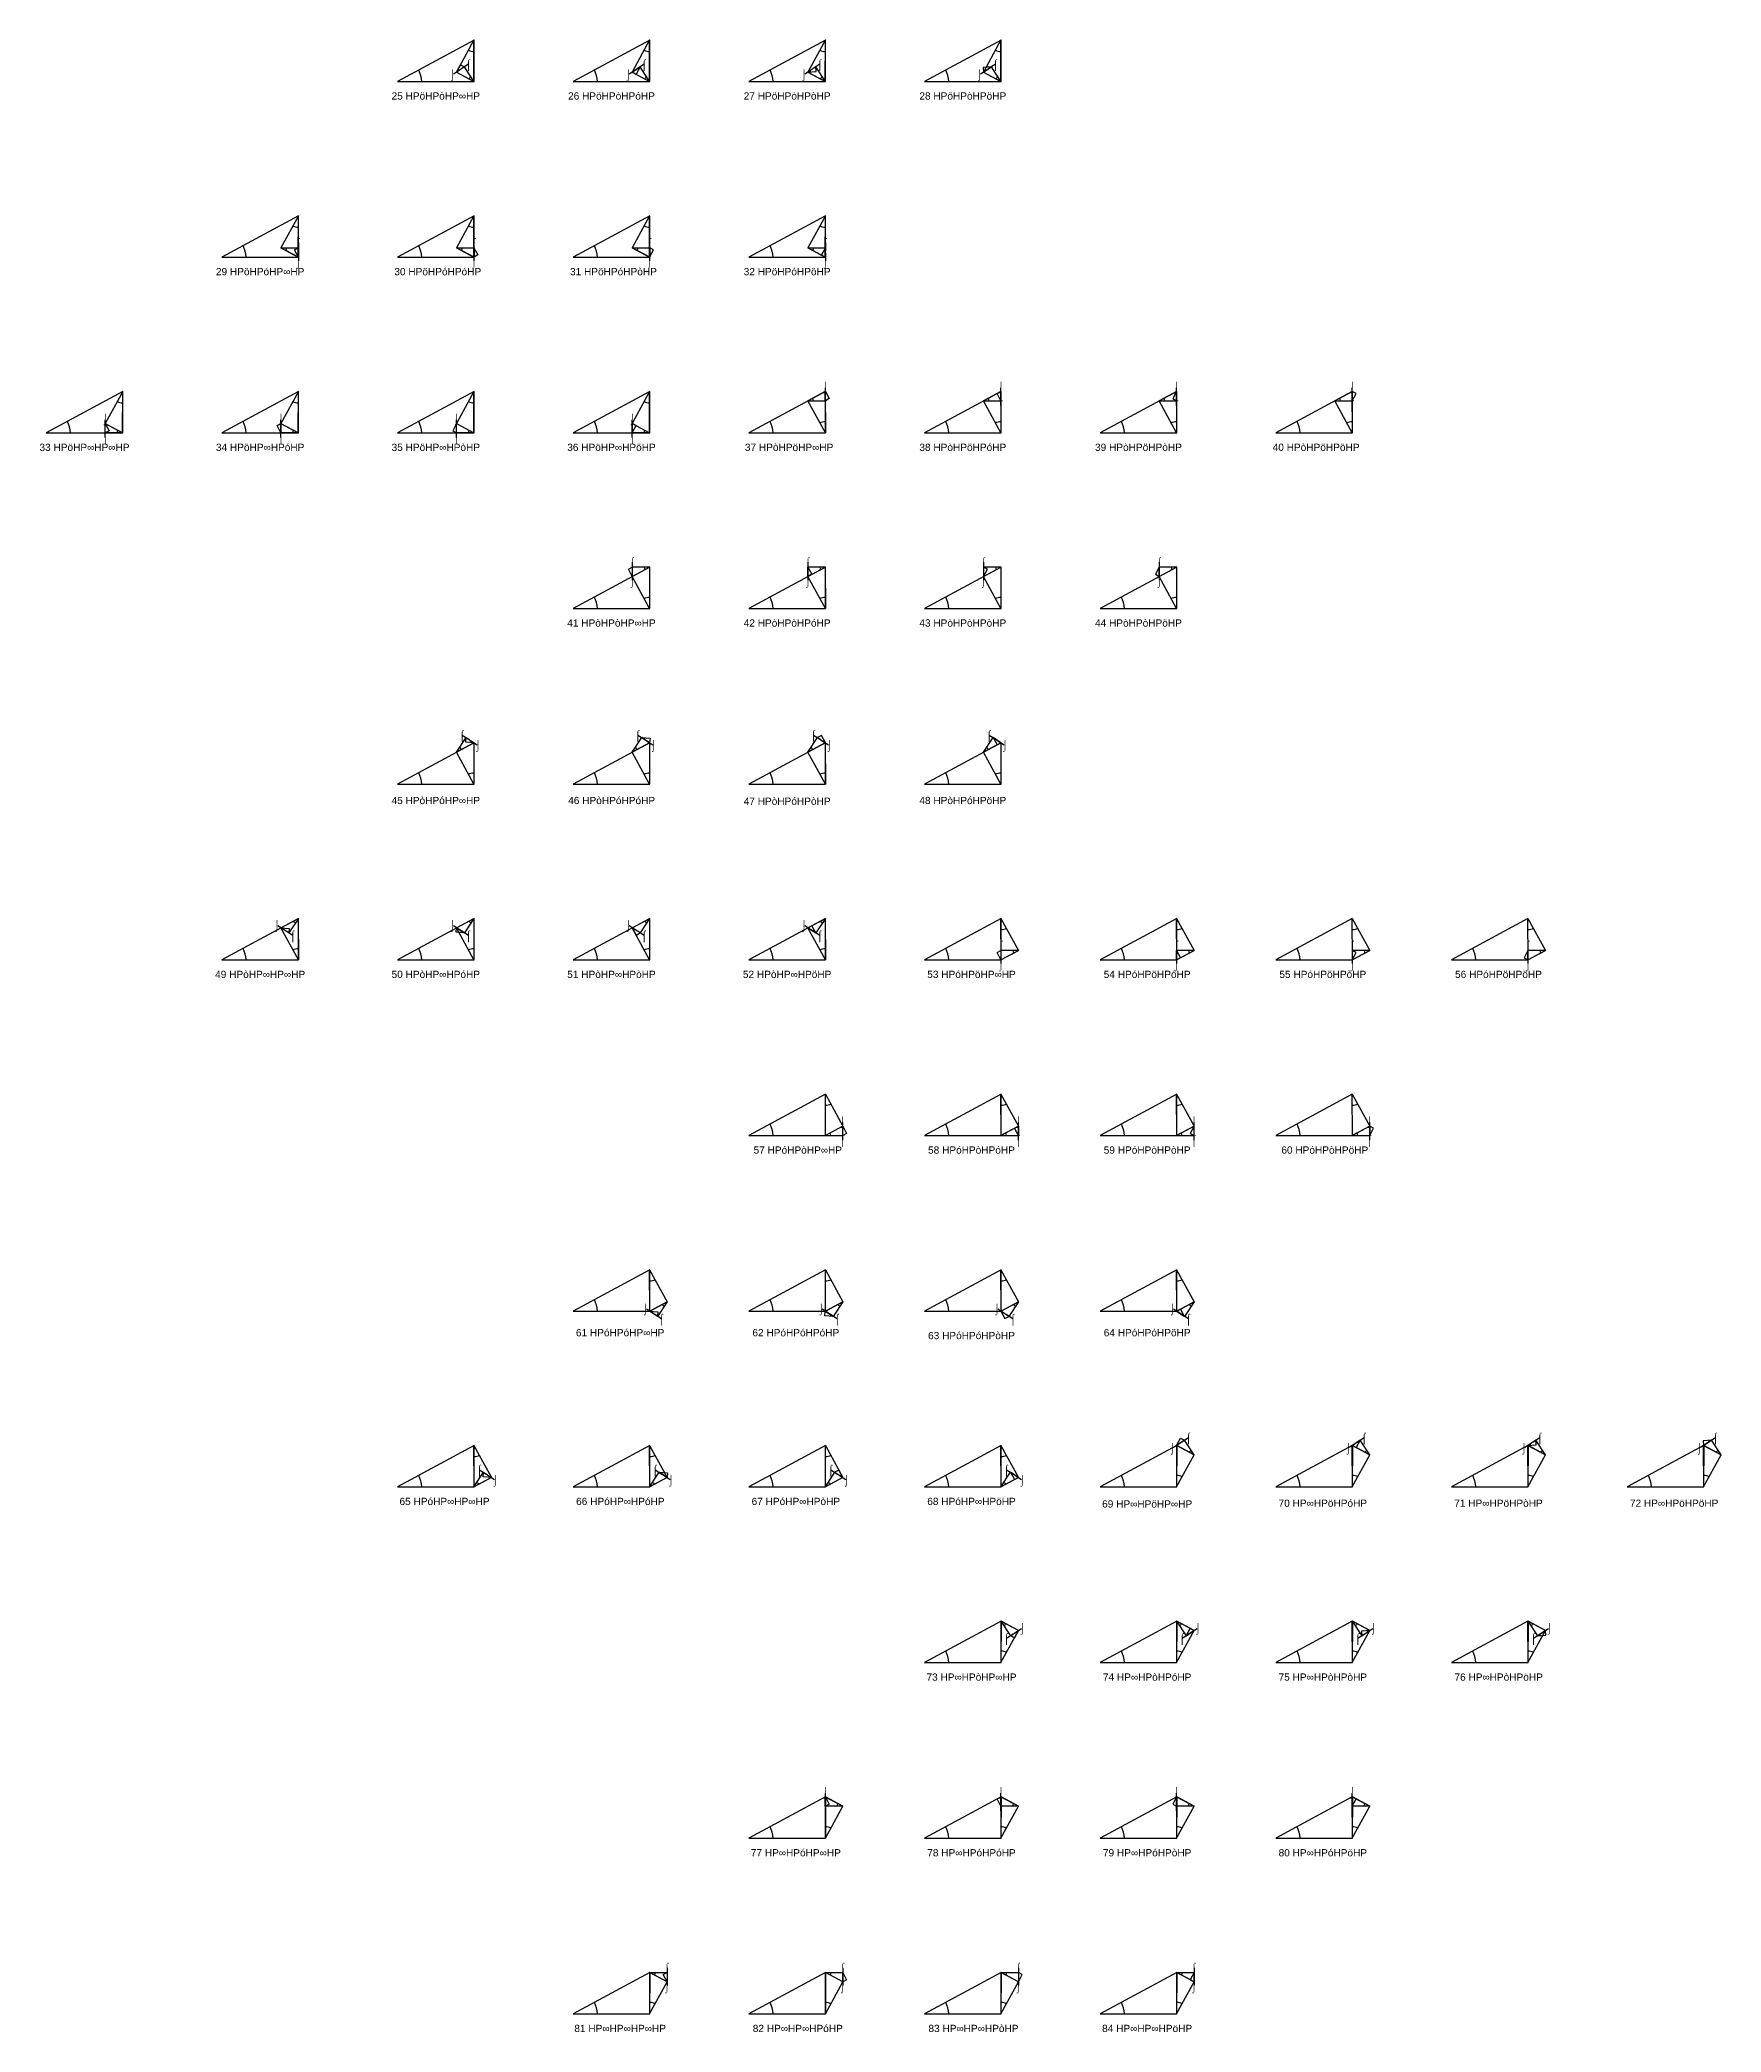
# Model space of a CAD drawing. Header units: millimetres. Extents: x 915202 to 1524453, y -2147646 to 62068.
# Drawn here: x 949630 to 1204688, y -463024 to -160815 of the extents above; entities that cross this region are included whole.
import ezdxf
from ezdxf.enums import TextEntityAlignment as Align

# ---------------------------------------------------------------- set-up
doc = ezdxf.new("R2010")
doc.units = ezdxf.units.MM
doc.linetypes.add('ACAD_ISO02W100', pattern=[15, 12, -3])
for name, color, linetype in [('BASE', 170, 'Continuous'), ('HYPOTENUSE', 20, 'Continuous'), ('PERPENDICULAR', 90, 'Continuous'), ('Standard', 7, 'Continuous')]:
    doc.layers.add(name, color=color, linetype=linetype)
doc.styles.add('Arial', font='arial_0.ttf')

msp = doc.modelspace()

# ---------------------------------------------------------------- texts
at = {"style": 'Arial'}
for s, height, p in [('⌡', 1095, (1012256, -166084)), ('⌠', 1095, (1014655, -164525)), ('⌡', 1095, (1038905, -166084)), ('⌠', 1095, (1041304, -164525)), ('⌡', 1095, (1065554, -166084)), ('⌠', 1095, (1067953, -164525)), ('⌡', 1095, (1092202, -166084)), ('⌠', 1095, (1094601, -164525)), ('25 HPöHPòHP∞HP', 1095.21, (1009699, -169326)), ('26 HPöHPòHPóHP', 1095.21, (1036347, -169326)), ('27 HPöHPòHPòHP', 1095.21, (1062996, -169326)), ('28 HPöHPòHPöHP', 1095.21, (1089645, -169326)), ('⌠', 1095, (988844, -191628)), ('⌠', 1095, (1015492, -191628)), ('⌠', 1095, (1042141, -191628)), ('⌠', 1095, (1068790, -191628)), ('29 HPöHPóHP∞HP', 1095.21, (983050, -195975)), ('⌡', 1095, (988844, -194489)), ('30 HPöHPóHPóHP', 1095.21, (1009998, -195975)), ('⌡', 1095, (1015492, -194489)), ('31 HPöHPóHPòHP', 1095.21, (1036647, -195975)), ('⌡', 1095, (1042141, -194489)), ('32 HPöHPóHPöHP', 1095.21, (1062996, -195975)), ('⌡', 1095, (1068790, -194489)), ('⌡', 1095, (1068790, -213419)), ('⌡', 1095, (1095438, -213419)), ('⌡', 1095, (1122087, -213419)), ('⌡', 1095, (1148736, -213419)), ('⌡', 1095, (959559, -218276)), ('⌡', 1095, (986207, -218276)), ('⌡', 1095, (1012856, -218276)), ('⌡', 1095, (1039505, -218276)), ('⌠', 1095, (1068790, -216280)), ('⌠', 1095, (1095438, -216280)), ('⌠', 1095, (1122087, -216280)), ('⌠', 1095, (1148736, -216280)), ('⌠', 1095, (959559, -221138)), ('⌠', 1095, (986207, -221138)), ('⌠', 1095, (1012856, -221138)), ('⌠', 1095, (1039505, -221138)), ('33 HPöHP∞HP∞HP', 1095.21, (956401, -222623)), ('34 HPöHP∞HPóHP', 1095.21, (983050, -222623)), ('35 HPöHP∞HPòHP', 1095.21, (1009699, -222623)), ('36 HPöHP∞HPöHP', 1095.21, (1036347, -222623)), ('37 HPòHPöHP∞HP', 1095.21, (1063296, -222623)), ('38 HPòHPöHPóHP', 1095.21, (1089645, -222623)), ('39 HPòHPöHPòHP', 1095.21, (1116293, -222623)), ('40 HPòHPöHPöHP', 1095.21, (1143242, -222623)), ('⌠', 1095, (1039505, -240067)), ('⌠', 1095, (1066153, -240067)), ('⌠', 1095, (1092802, -240067)), ('⌠', 1095, (1119451, -240067)), ('⌡', 1095, (1039505, -242929)), ('⌡', 1095, (1066153, -242929)), ('⌡', 1095, (1092802, -242929)), ('⌡', 1095, (1119451, -242929)), ('41 HPòHPòHP∞HP', 1095.21, (1036347, -249272)), ('42 HPòHPòHPóHP', 1095.21, (1062996, -249272)), ('43 HPòHPòHPòHP', 1095.21, (1089645, -249272)), ('44 HPòHPòHPöHP', 1095.21, (1116293, -249272)), ('⌠', 1095, (1013693, -266262)), ('⌠', 1095, (1040342, -266262)), ('⌠', 1095, (1066990, -266262)), ('⌠', 1095, (1093639, -266262)), ('⌡', 1095, (1016092, -267821)), ('⌡', 1095, (1042741, -267821)), ('⌡', 1095, (1069389, -267821)), ('⌡', 1095, (1096038, -267821)), ('45 HPòHPóHP∞HP', 1095.21, (1009699, -276193)), ('46 HPòHPóHPóHP', 1095.21, (1036374, -276193)), ('47 HPòHPóHPòHP', 1095.21, (1062996, -276307)), ('48 HPòHPóHPöHP', 1095.21, (1089645, -276193)), ('⌡', 1095, (985608, -295121)), ('⌠', 1095, (988007, -296680)), ('⌡', 1095, (1012256, -295121)), ('⌠', 1095, (1014655, -296680)), ('⌡', 1095, (1038905, -295121)), ('⌠', 1095, (1041304, -296680)), ('⌡', 1095, (1065554, -295121)), ('⌠', 1095, (1067953, -296680)), ('⌠', 1095, (1095438, -298222)), ('⌠', 1095, (1122087, -298222)), ('⌠', 1095, (1148736, -298222)), ('⌠', 1095, (1175384, -298222)), ('49 HPòHP∞HP∞HP', 1095.21, (983050, -302569)), ('50 HPòHP∞HPóHP', 1095.21, (1009699, -302569)), ('51 HPòHP∞HPòHP', 1095.21, (1036347, -302569)), ('52 HPòHP∞HPöHP', 1095.21, (1062996, -302569)), ('53 HPóHPöHP∞HP', 1095.21, (1090963, -302569)), ('⌡', 1095, (1095438, -301084)), ('54 HPóHPöHPóHP', 1095.21, (1117611, -302569)), ('⌡', 1095, (1122087, -301084)), ('55 HPóHPöHPòHP', 1095.21, (1144260, -302569)), ('⌡', 1095, (1148736, -301084)), ('56 HPóHPöHPöHP', 1095.21, (1170909, -302569)), ('⌡', 1095, (1175384, -301084)), ('⌡', 1095, (1071426, -324871)), ('⌡', 1095, (1098074, -324871)), ('⌡', 1095, (1124723, -324871)), ('⌡', 1095, (1151372, -324871)), ('57 HPóHPòHP∞HP', 1095.21, (1064614, -329218)), ('⌠', 1095, (1071426, -327732)), ('58 HPóHPòHPóHP', 1095.21, (1090963, -329218)), ('⌠', 1095, (1098074, -327732)), ('59 HPóHPòHPòHP', 1095.21, (1117611, -329218)), ('⌠', 1095, (1124723, -327732)), ('60 HPóHPòHPöHP', 1095.21, (1144560, -329218)), ('⌠', 1095, (1151372, -327732)), ('⌡', 1095, (1041541, -353276)), ('⌡', 1095, (1068190, -353276)), ('⌡', 1095, (1094838, -353276)), ('⌡', 1095, (1121487, -353276)), ('61 HPóHPóHP∞HP', 1095.21, (1037665, -356919)), ('⌠', 1095, (1043940, -354835)), ('62 HPóHPóHPóHP', 1095.21, (1064314, -356919)), ('⌠', 1095, (1070589, -354835)), ('⌠', 1095, (1097238, -354835)), ('64 HPóHPóHPöHP', 1095.21, (1117611, -356919)), ('⌠', 1095, (1123886, -354835)), ('63 HPóHPóHPòHP', 1095.21, (1090963, -357359)), ('⌡', 1095, (1121487, -374416)), ('⌠', 1095, (1123886, -372856)), ('⌡', 1095, (1148136, -374416)), ('⌠', 1095, (1150535, -372856)), ('⌡', 1095, (1174784, -374416)), ('⌠', 1095, (1177184, -372856)), ('⌡', 1095, (1201433, -374416)), ('⌠', 1095, (1203832, -372856)), ('⌠', 1095, (1016329, -377714)), ('⌠', 1095, (1042978, -377714)), ('⌠', 1095, (1069626, -377714)), ('⌠', 1095, (1096275, -377714)), ('⌡', 1095, (1018728, -379274)), ('⌡', 1095, (1045377, -379274)), ('⌡', 1095, (1072026, -379274)), ('⌡', 1095, (1098674, -379274)), ('65 HPóHP∞HP∞HP', 1095.21, (1011017, -382515)), ('66 HPóHP∞HPóHP', 1095.21, (1037692, -382515)), ('67 HPóHP∞HPòHP', 1095.21, (1064314, -382515)), ('68 HPóHP∞HPöHP', 1095.21, (1090963, -382515)), ('69 HP∞HPöHP∞HP', 1095.21, (1117611, -382902)), ('70 HP∞HPöHPóHP', 1095.21, (1144260, -382788)), ('71 HP∞HPöHPòHP', 1095.21, (1170909, -382788)), ('72 HP∞HPöHPöHP', 1095.21, (1197557, -382788)), ('⌡', 1095, (1098674, -401715)), ('⌡', 1095, (1125323, -401715)), ('⌡', 1095, (1151972, -401715)), ('⌡', 1095, (1178620, -401715)), ('⌠', 1095, (1096275, -403275)), ('⌠', 1095, (1122924, -403275)), ('⌠', 1095, (1149572, -403275)), ('⌠', 1095, (1176221, -403275)), ('73 HP∞HPòHP∞HP', 1095.21, (1090963, -409164)), ('74 HP∞HPòHPóHP', 1095.21, (1117611, -409164)), ('75 HP∞HPòHPòHP', 1095.21, (1144260, -409164)), ('76 HP∞HPòHPöHP', 1095.21, (1170936, -409164)), ('⌡', 1095, (1068790, -426608)), ('⌡', 1095, (1095438, -426608)), ('⌡', 1095, (1122087, -426608)), ('⌡', 1095, (1148736, -426608)), ('⌠', 1095, (1068790, -429469)), ('⌠', 1095, (1095438, -429469)), ('⌠', 1095, (1122087, -429469)), ('⌠', 1095, (1148736, -429469)), ('77 HP∞HPóHP∞HP', 1095.21, (1064314, -435813)), ('78 HP∞HPóHPóHP', 1095.21, (1090963, -435813)), ('79 HP∞HPóHPòHP', 1095.21, (1117611, -435813)), ('80 HP∞HPóHPöHP', 1095.21, (1144260, -435813)), ('⌠', 1095, (1044777, -453257)), ('⌠', 1095, (1071426, -453257)), ('⌠', 1095, (1098074, -453257)), ('⌠', 1095, (1124723, -453257)), ('⌡', 1095, (1044777, -456118)), ('⌡', 1095, (1071426, -456118)), ('⌡', 1095, (1098074, -456118)), ('⌡', 1095, (1124723, -456118)), ('81 HP∞HP∞HP∞HP', 1095.21, (1037665, -462461)), ('82 HP∞HP∞HPóHP', 1095.21, (1064614, -462461)), ('83 HP∞HP∞HPòHP', 1095.21, (1091263, -462461)), ('84 HP∞HP∞HPöHP', 1095.21, (1117611, -462461))]:
    msp.add_text(s, height=height, dxfattribs=at).set_placement(p, align=Align.MIDDLE_CENTER)

# ---------------------------------------------------------------- blocks, each defined once
blk = doc.blocks.new('fundamental_block_GT')
at = {"color": 4}
blk.add_arc((0, -2), 277, 359.9799, 28.4254, dxfattribs=at)
at = {"layer": 'BASE'}
blk.add_line((0, 0), (879, -7), dxfattribs=at)
at = {"layer": 'HYPOTENUSE'}
blk.add_line((883, 469), (0, 0), dxfattribs=at)
at = {"layer": 'PERPENDICULAR'}
blk.add_line((879, -7), (883, 469), dxfattribs=at)

# ---------------------------------------------------------------- linework, layer by layer
at = {"color": 4, "linetype": 'ACAD_ISO02W100', "ltscale": 100}
for p, q in [((1014655, -164525), (1012256, -166084)), ((1041304, -164525), (1038905, -166084)), ((1067953, -164525), (1065554, -166084)), ((1094601, -164525), (1092202, -166084)), ((988844, -191628), (988844, -194489)), ((1015492, -191628), (1015492, -194489)), ((1042141, -191628), (1042141, -194489)), ((1068790, -191628), (1068790, -194489)), ((1068790, -216280), (1068790, -213419)), ((1095438, -216280), (1095438, -213419)), ((1122087, -216280), (1122087, -213419)), ((1148736, -216280), (1148736, -213419)), ((959559, -221138), (959559, -218276)), ((986207, -221138), (986207, -218276)), ((1012856, -221138), (1012856, -218276)), ((1039505, -221138), (1039505, -218276)), ((1039505, -240067), (1039505, -242929)), ((1066153, -240067), (1066153, -242929)), ((1092802, -240067), (1092802, -242929)), ((1119451, -240067), (1119451, -242929)), ((1013693, -266262), (1016092, -267821)), ((1040342, -266262), (1042741, -267821)), ((1066990, -266262), (1069389, -267821)), ((1093639, -266262), (1096038, -267821)), ((988007, -296680), (985608, -295121)), ((1014655, -296680), (1012256, -295121)), ((1041304, -296680), (1038905, -295121)), ((1067953, -296680), (1065554, -295121)), ((1095438, -298222), (1095438, -301084)), ((1122087, -298222), (1122087, -301084)), ((1148736, -298222), (1148736, -301084)), ((1175384, -298222), (1175384, -301084)), ((1071426, -327732), (1071426, -324871)), ((1098074, -327732), (1098074, -324871)), ((1124723, -327732), (1124723, -324871)), ((1151372, -327732), (1151372, -324871)), ((1043940, -354835), (1041541, -353276)), ((1070589, -354835), (1068190, -353276)), ((1097238, -354835), (1094838, -353276)), ((1123886, -354835), (1121487, -353276)), ((1123886, -372856), (1121487, -374416)), ((1150535, -372856), (1148136, -374416)), ((1177184, -372856), (1174784, -374416)), ((1203832, -372856), (1201433, -374416)), ((1016329, -377714), (1018728, -379274)), ((1042978, -377714), (1045377, -379274)), ((1069626, -377714), (1072026, -379274)), ((1096275, -377714), (1098674, -379274)), ((1096275, -403275), (1098674, -401715)), ((1122924, -403275), (1125323, -401715)), ((1149572, -403275), (1151972, -401715)), ((1176221, -403275), (1178620, -401715)), ((1068790, -429469), (1068790, -426608)), ((1095438, -429469), (1095438, -426608)), ((1122087, -429469), (1122087, -426608)), ((1148736, -429469), (1148736, -426608)), ((1044777, -453257), (1044777, -456118)), ((1071426, -453257), (1071426, -456118)), ((1098074, -453257), (1098074, -456118)), ((1124723, -453257), (1124723, -456118))]:
    msp.add_line(p, q, dxfattribs=at)

# ---------------------------------------------------------------- block references
for p, xscale, yscale, zscale, rotation in [((1015492, -160837), 6.288365151230212, 6.288365151230212, 6.288365151230212, 242.0000000000004), ((1042141, -160837), 6.288365151230212, 6.288365151230212, 6.288365151230212, 242.0000000000004), ((1068790, -160837), 6.288365151230212, 6.288365151230212, 6.288365151230212, 242.0000000000004), ((1095438, -160837), 6.288365151230212, 6.288365151230212, 6.288365151230212, 242.0000000000004), ((1012856, -165694), -1.430664227197582, 1.430664227197582, 1.430664227197582, 241.0233344764183), ((1015492, -167125), 2.999423122772284, 2.999423122772284, 2.999423122772284, 123.5116672382099), ((1040704, -164915), -1.430664227197582, 1.430664227197582, 1.430664227197582, 61.02333447641834), ((1042141, -167125), 2.999423122772284, 2.999423122772284, 2.999423122772284, 123.5116672382099), ((1066153, -165694), 1.430664227197582, 1.430664227197582, 1.430664227197582, 5.023334476421996), ((1068790, -167125), 2.999423122772284, 2.999423122772284, 2.999423122772284, 123.5116672382099), ((1094002, -164915), 1.430664227197582, 1.430664227197582, 1.430664227197582, 185.023334476422), ((1095438, -167125), 2.999423122772284, 2.999423122772284, 2.999423122772284, 123.5116672382099), ((988844, -187485), 6.288365151230212, 6.288365151230212, 6.288365151230212, 242.0000000000004), ((1015492, -187485), 6.288365151230212, 6.288365151230212, 6.288365151230212, 242.0000000000004), ((1042141, -187485), 6.288365151230212, 6.288365151230212, 6.288365151230212, 242.0000000000004), ((1068790, -187485), 6.288365151230212, 6.288365151230212, 6.288365151230212, 242.0000000000004), ((986207, -192343), -2.999423122772284, 2.999423122772284, 2.999423122772284, 179.5116672382092), ((988844, -193774), -1.430664227197519, 1.430664227197519, 1.430664227197519, 298.0000000000011), ((1012856, -192343), -2.999423122772284, 2.999423122772284, 2.999423122772284, 179.5116672382092), ((1015492, -192343), -1.430664227197519, 1.430664227197519, 1.430664227197519, 118.0000000000011), ((1039505, -192343), -2.999423122772284, 2.999423122772284, 2.999423122772284, 179.5116672382092), ((1042141, -193774), 1.430664227197519, 1.430664227197519, 1.430664227197519, 61.99999999999886), ((1066153, -192343), -2.999423122772284, 2.999423122772284, 2.999423122772284, 179.5116672382092), ((1068790, -192343), 1.430664227197519, 1.430664227197519, 1.430664227197519, 241.9999999999989), ((962195, -214134), 6.288365151230212, 6.288365151230212, 6.288365151230212, 242.0000000000004), ((988844, -214134), 6.288365151230212, 6.288365151230212, 6.288365151230212, 242.0000000000004), ((1015492, -214134), 6.288365151230212, 6.288365151230212, 6.288365151230212, 242.0000000000004), ((1042141, -214134), 6.288365151230212, 6.288365151230212, 6.288365151230212, 242.0000000000004), ((1068790, -220422), -6.288365151230212, 6.288365151230212, 6.288365151230212, 297.9999999999997), ((1066153, -215565), 2.999423122772292, 2.999423122772292, 2.999423122772292, 0.4883327617912041), ((1068790, -214134), -1.430664227197576, 1.430664227197577, 1.430664227197577, 118.0000000000011), ((1095438, -220422), -6.288365151230212, 6.288365151230212, 6.288365151230212, 297.9999999999997), ((1092802, -215565), 2.999423122772292, 2.999423122772292, 2.999423122772292, 0.4883327617912041), ((1095438, -215565), -1.430664227197577, 1.430664227197577, 1.430664227197577, 298.0000000000011), ((1122087, -220422), -6.288365151230212, 6.288365151230212, 6.288365151230212, 297.9999999999997), ((1119451, -215565), 2.999423122772292, 2.999423122772292, 2.999423122772292, 0.4883327617912041), ((1122087, -214134), 1.430664227197577, 1.430664227197577, 1.430664227197577, 241.9999999999989), ((1148736, -220422), -6.288365151230212, 6.288365151230212, 6.288365151230212, 297.9999999999997), ((1146099, -215565), 2.999423122772292, 2.999423122772292, 2.999423122772292, 0.4883327617912041), ((1148736, -215565), 1.430664227197577, 1.430664227197577, 1.430664227197577, 61.99999999999886), ((959559, -218992), -1.430664227197576, 1.430664227197577, 1.430664227197577, 118.0000000000011), ((962195, -220422), -2.999423122772284, 2.999423122772284, 2.999423122772284, 359.5116672382093), ((986207, -220422), -1.430664227197577, 1.430664227197577, 1.430664227197577, 298.0000000000011), ((988844, -220422), -2.999423122772284, 2.999423122772284, 2.999423122772284, 359.5116672382093), ((1012856, -218992), 1.430664227197577, 1.430664227197577, 1.430664227197577, 241.9999999999989), ((1015492, -220422), -2.999423122772284, 2.999423122772284, 2.999423122772284, 359.5116672382093), ((1039505, -220422), 1.430664227197577, 1.430664227197577, 1.430664227197577, 61.99999999999886), ((1042141, -220422), -2.999423122772284, 2.999423122772284, 2.999423122772284, 359.5116672382093), ((1039505, -242213), -1.430664227197577, 1.430664227197577, 1.430664227197577, 298.0000000000011), ((1042141, -240783), 2.999423122772292, 2.999423122772292, 2.999423122772292, 180.4883327617911), ((1042141, -247071), -6.288365151230212, 6.288365151230212, 6.288365151230212, 297.9999999999997), ((1066153, -240783), -1.430664227197576, 1.430664227197577, 1.430664227197577, 118.0000000000011), ((1068790, -240783), 2.999423122772292, 2.999423122772292, 2.999423122772292, 180.4883327617911), ((1068790, -247071), -6.288365151230212, 6.288365151230212, 6.288365151230212, 297.9999999999997), ((1092802, -242213), 1.430664227197577, 1.430664227197577, 1.430664227197577, 61.99999999999886), ((1095438, -240783), 2.999423122772292, 2.999423122772292, 2.999423122772292, 180.4883327617911), ((1095438, -247071), -6.288365151230212, 6.288365151230212, 6.288365151230212, 297.9999999999997), ((1119451, -240783), 1.430664227197577, 1.430664227197577, 1.430664227197577, 241.9999999999989), ((1122087, -240783), 2.999423122772292, 2.999423122772292, 2.999423122772292, 180.4883327617911), ((1122087, -247071), -6.288365151230212, 6.288365151230212, 6.288365151230212, 297.9999999999997), ((1012856, -268862), -2.999423122772293, 2.999423122772292, 2.999423122772292, 236.4883327617901), ((1015492, -273720), -6.288365151230212, 6.288365151230212, 6.288365151230212, 297.9999999999997), ((1015492, -267431), -1.430664227197543, 1.430664227197543, 1.430664227197543, 354.9766655235809), ((1039505, -268862), -2.999423122772293, 2.999423122772292, 2.999423122772292, 236.4883327617901), ((1042141, -273720), -6.288365151230212, 6.288365151230212, 6.288365151230212, 297.9999999999997), ((1040941, -266652), -1.430664227197543, 1.430664227197543, 1.430664227197543, 174.976665523581), ((1066153, -268862), -2.999423122772293, 2.999423122772292, 2.999423122772292, 236.4883327617901), ((1068790, -273720), -6.288365151230212, 6.288365151230212, 6.288365151230212, 297.9999999999997), ((1068790, -267431), 1.430664227197543, 1.430664227197543, 1.430664227197543, 118.9766655235787), ((1092802, -268862), -2.999423122772293, 2.999423122772292, 2.999423122772292, 236.4883327617901), ((1095438, -273720), -6.288365151230212, 6.288365151230212, 6.288365151230212, 297.9999999999997), ((1094239, -266652), 1.430664227197738, 1.430664227197738, 1.430664227197738, 298.9766655235837), ((986207, -295511), -1.430664227197582, 1.430664227197582, 1.430664227197582, 174.976665523578), ((988844, -300368), -6.288365151230212, 6.288365151230212, 6.288365151230212, 297.9999999999997), ((988844, -294080), -2.999423122772293, 2.999423122772292, 2.999423122772292, 56.48833276179017), ((1014056, -296290), -1.430664227197582, 1.430664227197582, 1.430664227197582, 354.976665523578), ((1015492, -300368), -6.288365151230212, 6.288365151230212, 6.288365151230212, 297.9999999999997), ((1015492, -294080), -2.999423122772293, 2.999423122772292, 2.999423122772292, 56.48833276179017), ((1042141, -300368), -6.288365151230212, 6.288365151230212, 6.288365151230212, 297.9999999999997), ((1039505, -295511), 1.430664227197582, 1.430664227197582, 1.430664227197582, 298.9766655235816), ((1042141, -294080), -2.999423122772293, 2.999423122772292, 2.999423122772292, 56.48833276179017), ((1068790, -300368), -6.288365151230212, 6.288365151230212, 6.288365151230212, 297.9999999999997), ((1068790, -294080), -2.999423122772293, 2.999423122772292, 2.999423122772292, 56.48833276179017), ((1067353, -296290), 1.430664227197582, 1.430664227197582, 1.430664227197582, 118.9766655235816), ((1095438, -294080), -6.288365151230212, 6.288365151230212, 6.288365151230212, 117.9999999999996), ((1122087, -294080), -6.288365151230212, 6.288365151230212, 6.288365151230212, 117.9999999999996), ((1148736, -294080), -6.288365151230212, 6.288365151230212, 6.288365151230212, 117.9999999999996), ((1175384, -294080), -6.288365151230212, 6.288365151230212, 6.288365151230212, 117.9999999999996), ((1095438, -300368), -1.430664227197558, 1.430664227197558, 1.430664227197558, 297.9999999999982), ((1098074, -298938), 2.999423122772181, 2.999423122772181, 2.999423122772181, 180.488332761792), ((1122087, -298938), -1.430664227197558, 1.430664227197558, 1.430664227197558, 117.9999999999981), ((1124723, -298938), 2.999423122772181, 2.999423122772181, 2.999423122772181, 180.488332761792), ((1148736, -300368), 1.430664227197558, 1.430664227197558, 1.430664227197558, 62.00000000000182), ((1151372, -298938), 2.999423122772181, 2.999423122772181, 2.999423122772181, 180.488332761792), ((1175384, -298938), 1.430664227197558, 1.430664227197558, 1.430664227197558, 242.0000000000018), ((1178020, -298938), 2.999423122772181, 2.999423122772181, 2.999423122772181, 180.488332761792), ((1068790, -320729), -6.288365151230212, 6.288365151230212, 6.288365151230212, 117.9999999999996), ((1095438, -320729), -6.288365151230212, 6.288365151230212, 6.288365151230212, 117.9999999999996), ((1122087, -320729), -6.288365151230212, 6.288365151230212, 6.288365151230212, 117.9999999999996), ((1148736, -320729), -6.288365151230212, 6.288365151230212, 6.288365151230212, 117.9999999999996), ((1068790, -327017), 2.999423122772284, 2.999423122772284, 2.999423122772284, 0.488332761791204), ((1071426, -325586), -1.430664227197576, 1.430664227197577, 1.430664227197577, 118.0000000000011), ((1095438, -327017), 2.999423122772284, 2.999423122772284, 2.999423122772284, 0.488332761791204), ((1098074, -327017), -1.430664227197577, 1.430664227197577, 1.430664227197577, 298.0000000000011), ((1122087, -327017), 2.999423122772284, 2.999423122772284, 2.999423122772284, 0.488332761791204), ((1124723, -325586), 1.430664227197577, 1.430664227197577, 1.430664227197577, 241.9999999999989), ((1148736, -327017), 2.999423122772284, 2.999423122772284, 2.999423122772284, 0.488332761791204), ((1151372, -327017), 1.430664227197577, 1.430664227197577, 1.430664227197577, 61.99999999999886), ((1042141, -347377), -6.288365151230212, 6.288365151230212, 6.288365151230212, 117.9999999999996), ((1068790, -347377), -6.288365151230212, 6.288365151230212, 6.288365151230212, 117.9999999999996), ((1095438, -347377), -6.288365151230212, 6.288365151230212, 6.288365151230212, 117.9999999999996), ((1122087, -347377), -6.288365151230212, 6.288365151230212, 6.288365151230212, 117.9999999999996), ((1044777, -352235), -2.999423122772284, 2.999423122772284, 2.999423122772284, 56.48833276178968), ((1071426, -352235), -2.999423122772284, 2.999423122772284, 2.999423122772284, 56.48833276178968), ((1095438, -353666), 1.430664227197777, 1.430664227197777, 1.430664227197777, 298.9766655235867), ((1098074, -352235), -2.999423122772284, 2.999423122772284, 2.999423122772284, 56.48833276178968), ((1124723, -352235), -2.999423122772284, 2.999423122772284, 2.999423122772284, 56.48833276178968), ((1123286, -354445), 1.430664227197777, 1.430664227197777, 1.430664227197777, 118.9766655235867), ((1042141, -353666), -1.430664227197582, 1.430664227197582, 1.430664227197582, 174.976665523578), ((1069989, -354445), -1.430664227197582, 1.430664227197582, 1.430664227197582, 354.976665523578), ((1015492, -374026), -6.288365151230212, 6.288365151230212, 6.288365151230212, 117.9999999999996), ((1042141, -374026), -6.288365151230212, 6.288365151230212, 6.288365151230212, 117.9999999999996), ((1068790, -374026), -6.288365151230212, 6.288365151230212, 6.288365151230212, 117.9999999999996), ((1095438, -374026), -6.288365151230212, 6.288365151230212, 6.288365151230212, 117.9999999999996), ((1122087, -380314), 6.288365151230212, 6.288365151230212, 6.288365151230212, 62.00000000000034), ((1122087, -374026), -1.430664227197511, 1.430664227197511, 1.430664227197511, 241.0233344764193), ((1124723, -375457), 2.999423122772186, 2.999423122772186, 2.999423122772186, 123.5116672382087), ((1148736, -380314), 6.288365151230212, 6.288365151230212, 6.288365151230212, 62.00000000000034), ((1149935, -373246), -1.430664227197511, 1.430664227197511, 1.430664227197511, 61.02333447641938), ((1151372, -375457), 2.999423122772186, 2.999423122772186, 2.999423122772186, 123.5116672382087), ((1175384, -380314), 6.288365151230212, 6.288365151230212, 6.288365151230212, 62.00000000000034), ((1175384, -374026), 1.430664227197511, 1.430664227197511, 1.430664227197511, 5.023334476417129), ((1178020, -375457), 2.999423122772186, 2.999423122772186, 2.999423122772186, 123.5116672382087), ((1202033, -380314), 6.288365151230212, 6.288365151230212, 6.288365151230212, 62.00000000000034), ((1203232, -373246), 1.430664227197511, 1.430664227197511, 1.430664227197511, 185.0233344764171), ((1204669, -375457), 2.999423122772186, 2.999423122772186, 2.999423122772186, 123.5116672382087), ((1015492, -380314), -2.999423122772284, 2.999423122772284, 2.999423122772284, 236.4883327617896), ((1018128, -378884), -1.430664227197582, 1.430664227197582, 1.430664227197582, 354.976665523578), ((1042141, -380314), -2.999423122772284, 2.999423122772284, 2.999423122772284, 236.4883327617896), ((1043578, -378104), -1.430664227197582, 1.430664227197582, 1.430664227197582, 174.976665523578), ((1068790, -380314), -2.999423122772284, 2.999423122772284, 2.999423122772284, 236.4883327617896), ((1071426, -378884), 1.430664227197582, 1.430664227197582, 1.430664227197582, 118.9766655235816), ((1095438, -380314), -2.999423122772284, 2.999423122772284, 2.999423122772284, 236.4883327617896), ((1096875, -378104), 1.430664227197777, 1.430664227197777, 1.430664227197777, 298.9766655235867), ((1095438, -406963), 6.288365151230212, 6.288365151230212, 6.288365151230212, 62.00000000000034), ((1095438, -400675), 2.999423122772185, 2.999423122772185, 2.999423122772185, 303.5116672382087), ((1098074, -402105), -1.430664227197543, 1.430664227197543, 1.430664227197543, 61.02333447642113), ((1122087, -406963), 6.288365151230212, 6.288365151230212, 6.288365151230212, 62.00000000000034), ((1122087, -400675), 2.999423122772185, 2.999423122772185, 2.999423122772185, 303.5116672382087), ((1123524, -402885), -1.430664227197543, 1.430664227197543, 1.430664227197543, 241.0233344764212), ((1148736, -406963), 6.288365151230212, 6.288365151230212, 6.288365151230212, 62.00000000000034), ((1148736, -400675), 2.999423122772185, 2.999423122772185, 2.999423122772185, 303.5116672382087), ((1175384, -406963), 6.288365151230212, 6.288365151230212, 6.288365151230212, 62.00000000000034), ((1175384, -400675), 2.999423122772185, 2.999423122772185, 2.999423122772185, 303.5116672382087), ((1151372, -402105), 1.430664227197543, 1.430664227197543, 1.430664227197543, 185.0233344764192), ((1176821, -402885), 1.430664227197543, 1.430664227197543, 1.430664227197543, 5.023334476419162), ((1068790, -433612), 6.288365151230212, 6.288365151230212, 6.288365151230212, 62.00000000000034), ((1068790, -427323), -1.430664227197519, 1.430664227197519, 1.430664227197519, 118.0000000000011), ((1071426, -428754), -2.999423122772289, 2.999423122772289, 2.999423122772289, 359.5116672382092), ((1095438, -433612), 6.288365151230212, 6.288365151230212, 6.288365151230212, 62.00000000000034), ((1095438, -428754), -1.430664227197519, 1.430664227197519, 1.430664227197519, 298.0000000000105), ((1098074, -428754), -2.999423122772289, 2.999423122772289, 2.999423122772289, 359.5116672382092), ((1122087, -433612), 6.288365151230212, 6.288365151230212, 6.288365151230212, 62.00000000000034), ((1122087, -427323), 1.430664227197519, 1.430664227197519, 1.430664227197519, 242.0000000000082), ((1124723, -428754), -2.999423122772289, 2.999423122772289, 2.999423122772289, 359.5116672382092), ((1148736, -433612), 6.288365151230212, 6.288365151230212, 6.288365151230212, 62.00000000000034), ((1148736, -428754), 1.430664227197519, 1.430664227197519, 1.430664227197519, 62.00000000000819), ((1151372, -428754), -2.999423122772289, 2.999423122772289, 2.999423122772289, 359.5116672382092), ((1042141, -460260), 6.288365151230212, 6.288365151230212, 6.288365151230212, 62.00000000000034), ((1042141, -453972), -2.999423122772289, 2.999423122772289, 2.999423122772289, 179.5116672382092), ((1044777, -455403), -1.430664227197519, 1.430664227197519, 1.430664227197519, 298.0000000000011), ((1068790, -460260), 6.288365151230212, 6.288365151230212, 6.288365151230212, 62.00000000000034), ((1068790, -453972), -2.999423122772289, 2.999423122772289, 2.999423122772289, 179.5116672382092), ((1071426, -453972), -1.430664227197519, 1.430664227197519, 1.430664227197519, 118.0000000000011), ((1095438, -460260), 6.288365151230212, 6.288365151230212, 6.288365151230212, 62.00000000000034), ((1095438, -453972), -2.999423122772289, 2.999423122772289, 2.999423122772289, 179.5116672382092), ((1098074, -455403), 1.430664227197519, 1.430664227197519, 1.430664227197519, 62.00000000000819), ((1122087, -460260), 6.288365151230212, 6.288365151230212, 6.288365151230212, 62.00000000000034), ((1122087, -453972), -2.999423122772289, 2.999423122772289, 2.999423122772289, 179.5116672382092), ((1124723, -453972), 1.430664227197519, 1.430664227197519, 1.430664227197519, 242.0000000000082)]:
    msp.add_blockref('fundamental_block_GT', p, dxfattribs=dict(xscale=xscale, yscale=yscale, zscale=zscale, rotation=rotation))
at = {"layer": 'Standard', "xscale": 13.18371388650824, "yscale": 13.18371388650824, "zscale": 13.18371388650824, "rotation": 0.4883327617913192}
for p in [(1003905, -167125), (1030554, -167125), (1057202, -167125), (1083851, -167125), (977256, -193774), (1003905, -193774), (1030554, -193774), (1057202, -193774), (950608, -220422), (977256, -220422), (1003905, -220422), (1030554, -220422), (1057202, -220422), (1083851, -220422), (1110500, -220422), (1137148, -220422), (1030554, -247071), (1057202, -247071), (1083851, -247071), (1110500, -247071), (1003905, -273720), (1030554, -273720), (1057202, -273720), (1083851, -273720), (977256, -300368), (1003905, -300368), (1030554, -300368), (1057202, -300368), (1083851, -300368), (1110500, -300368), (1137148, -300368), (1163797, -300368), (1057202, -327017), (1083851, -327017), (1110500, -327017), (1137148, -327017), (1030554, -353666), (1057202, -353666), (1083851, -353666), (1110500, -353666), (1003905, -380314), (1030554, -380314), (1057202, -380314), (1083851, -380314), (1110500, -380314), (1137148, -380314), (1163797, -380314), (1190446, -380314), (1083851, -406963), (1110500, -406963), (1137148, -406963), (1163797, -406963), (1057202, -433612), (1083851, -433612), (1110500, -433612), (1137148, -433612), (1030554, -460260), (1057202, -460260), (1083851, -460260), (1110500, -460260)]:
    msp.add_blockref('fundamental_block_GT', p, dxfattribs=at)

msp.set_redraw_order([(e.dxf.handle, doc.entitydb.next_handle()) for e in msp.query("TEXT MTEXT ATTDEF DIMENSION ARC_DIMENSION")])  # texts and dimensions are drawn at this point

doc.saveas('drawing.dxf')
